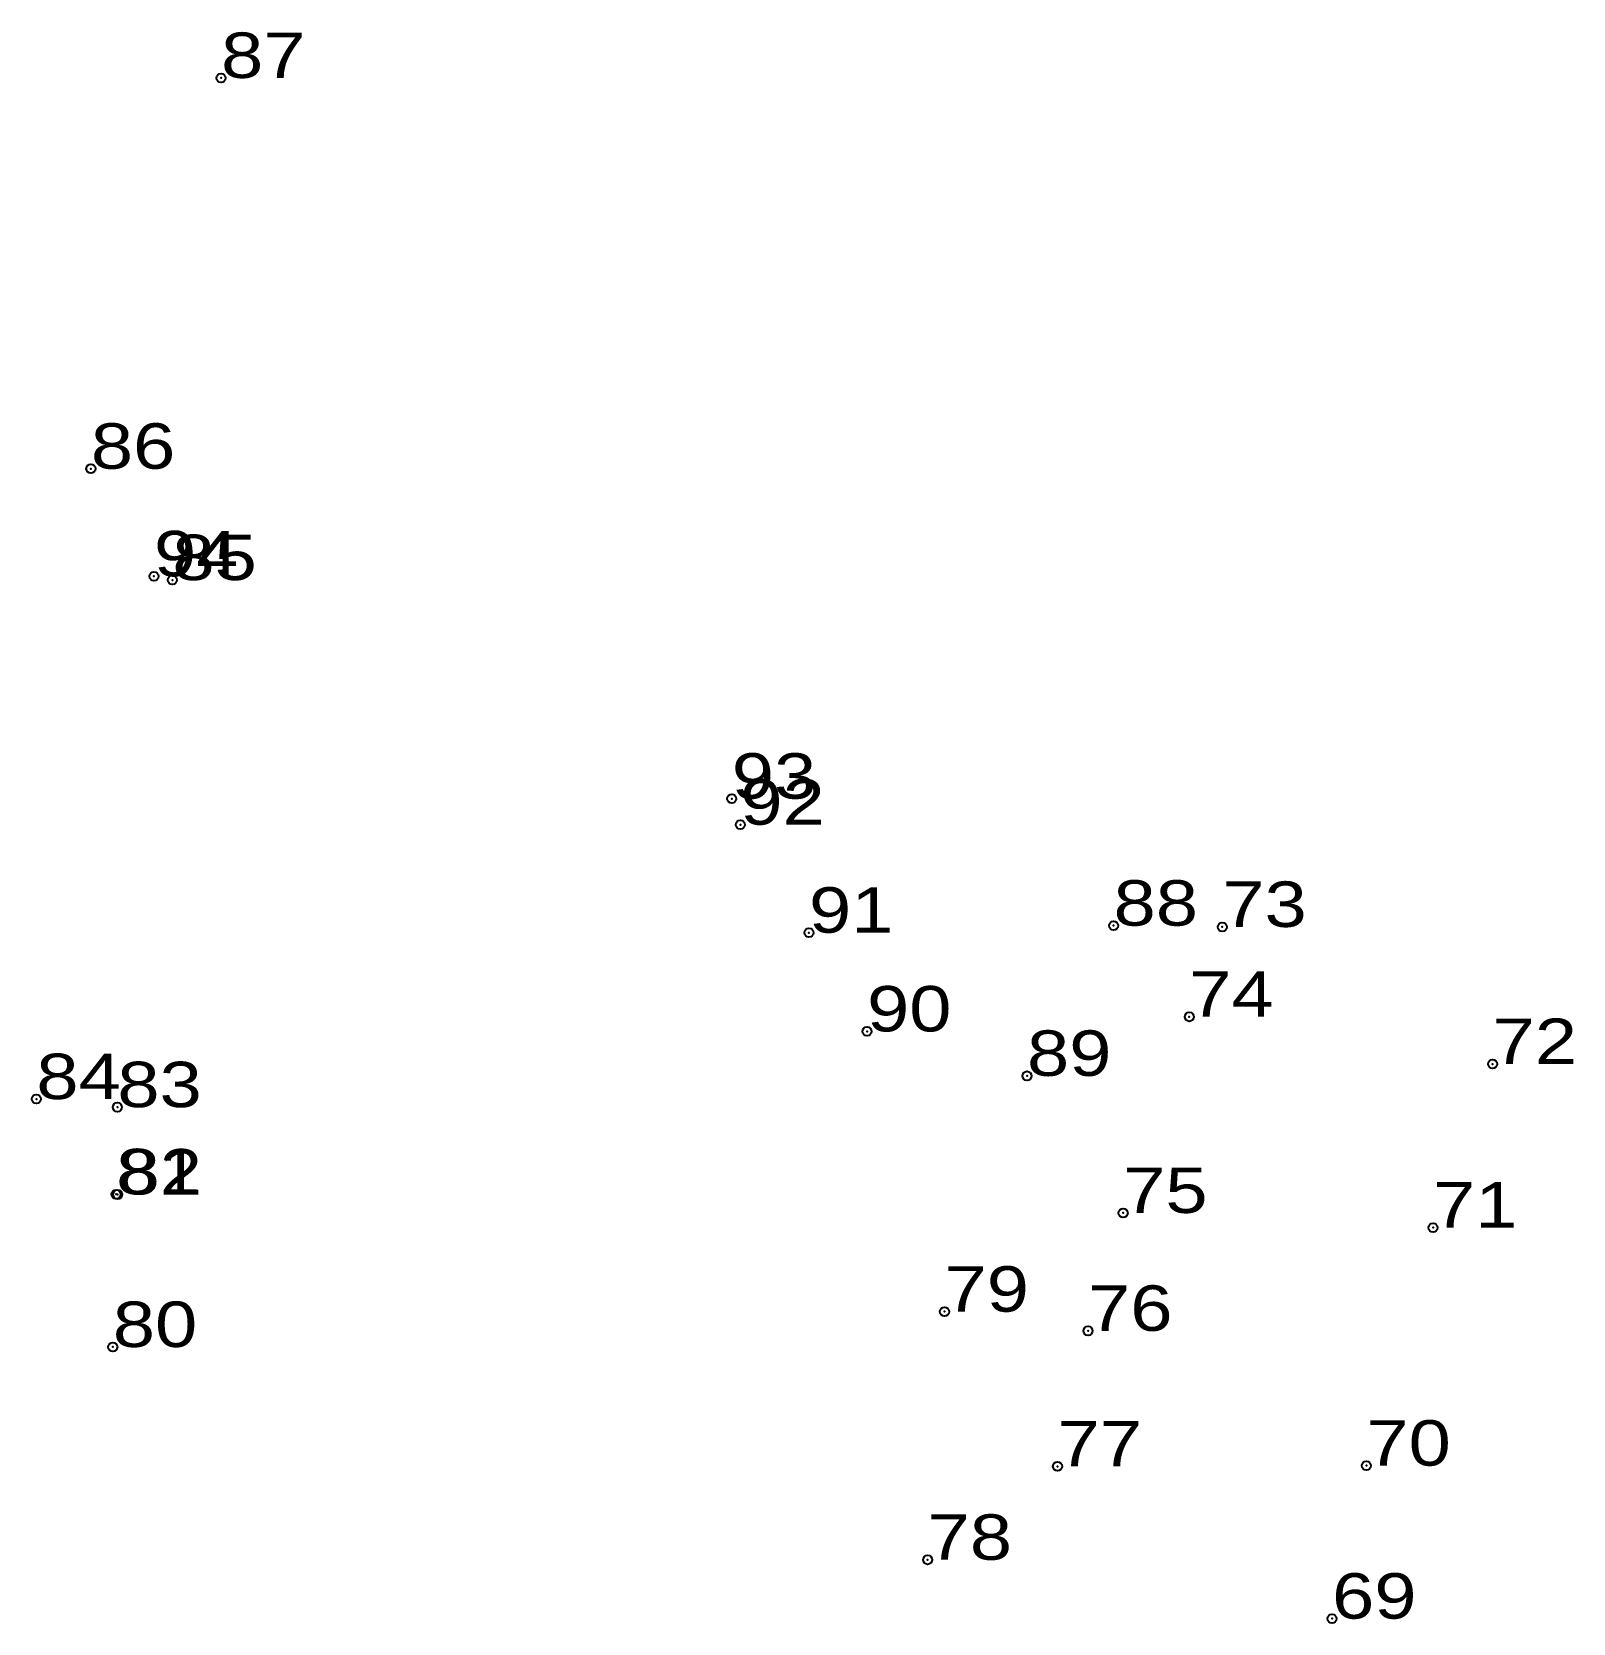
# Model space of a CAD drawing. Header units: metres. Extents: x 549364 to 552164, y 1838225 to 1839951.
# Drawn here: x 552102.7 to 552163.8, y 1839668.7 to 1839731.8 of the extents above; entities that cross this region are included whole.
import ezdxf

# ---------------------------------------------------------------- set-up
doc = ezdxf.new("R2010")
doc.units = ezdxf.units.M
doc.header["$LTSCALE"] = 0.72
doc.header["$PDMODE"] = 32
doc.header["$PDSIZE"] = 0.36
doc.layers.add('12', color=7, linetype='Continuous')
doc.layers.add('7', color=7, linetype='Continuous')

msp = doc.modelspace()

# ---------------------------------------------------------------- texts
at = {"layer": '12', "width": 1.25}
for s, p in [('87', (552110.21, 1839729.95)), ('87', (552110.21, 1839729.95)), ('86', (552105.05, 1839714.47)), ('86', (552105.05, 1839714.47)), ('94', (552107.55, 1839710.21)), ('94', (552107.55, 1839710.21)), ('85', (552108.28, 1839710.06)), ('85', (552108.28, 1839710.06)), ('93', (552130.45, 1839701.4)), ('93', (552130.45, 1839701.4)), ('92', (552130.79, 1839700.37)), ('92', (552130.79, 1839700.37)), ('91', (552133.51, 1839696.09)), ('91', (552133.51, 1839696.09)), ('88', (552145.58, 1839696.37)), ('88', (552145.58, 1839696.37)), ('73', (552149.89, 1839696.32)), ('73', (552149.89, 1839696.32)), ('74', (552148.58, 1839692.76)), ('74', (552148.58, 1839692.76)), ('90', (552135.81, 1839692.18)), ('90', (552135.81, 1839692.18)), ('72', (552160.6, 1839690.89)), ('72', (552160.6, 1839690.89)), ('89', (552142.15, 1839690.42)), ('89', (552142.15, 1839690.42)), ('84', (552102.89, 1839689.5)), ('84', (552102.89, 1839689.5)), ('83', (552106.1, 1839689.18)), ('83', (552106.1, 1839689.18)), ('81', (552106.05, 1839685.73)), ('81', (552106.05, 1839685.73)), ('82', (552106.11, 1839685.72)), ('82', (552106.11, 1839685.72)), ('75', (552145.96, 1839684.99)), ('75', (552145.96, 1839684.99)), ('71', (552158.24, 1839684.41)), ('71', (552158.24, 1839684.41)), ('79', (552138.88, 1839681.08)), ('79', (552138.88, 1839681.08)), ('76', (552144.57, 1839680.32)), ('76', (552144.57, 1839680.32)), ('80', (552105.92, 1839679.68)), ('80', (552105.92, 1839679.68)), ('77', (552143.36, 1839674.95)), ('77', (552143.36, 1839674.95)), ('70', (552155.6, 1839674.98)), ('70', (552155.6, 1839674.98)), ('78', (552138.21, 1839671.25)), ('78', (552138.21, 1839671.25)), ('69', (552154.24, 1839668.92)), ('69', (552154.24, 1839668.92))]:
    msp.add_text(s, height=1.8, dxfattribs=at).set_placement(p)

# ---------------------------------------------------------------- linework, layer by layer
at = {"layer": '7'}
for p in [(552110.21, 1839729.95), (552105.05, 1839714.47), (552107.55, 1839710.21), (552108.28, 1839710.06), (552130.45, 1839701.4), (552130.79, 1839700.37), (552145.58, 1839696.37), (552149.89, 1839696.32), (552133.51, 1839696.09), (552148.58, 1839692.76), (552135.81, 1839692.18), (552160.6, 1839690.89), (552142.15, 1839690.42), (552102.89, 1839689.5), (552106.1, 1839689.18), (552106.05, 1839685.73), (552106.11, 1839685.72), (552145.96, 1839684.99), (552158.24, 1839684.41), (552138.88, 1839681.08), (552144.57, 1839680.32), (552105.92, 1839679.68), (552143.36, 1839674.95), (552155.6, 1839674.98), (552138.21, 1839671.25), (552154.24, 1839668.92)]:
    msp.add_point(p, dxfattribs=at)

msp.set_redraw_order([(e.dxf.handle, doc.entitydb.next_handle()) for e in msp.query("TEXT MTEXT ATTDEF DIMENSION ARC_DIMENSION")])  # texts and dimensions are drawn at this point

doc.saveas('drawing.dxf')
